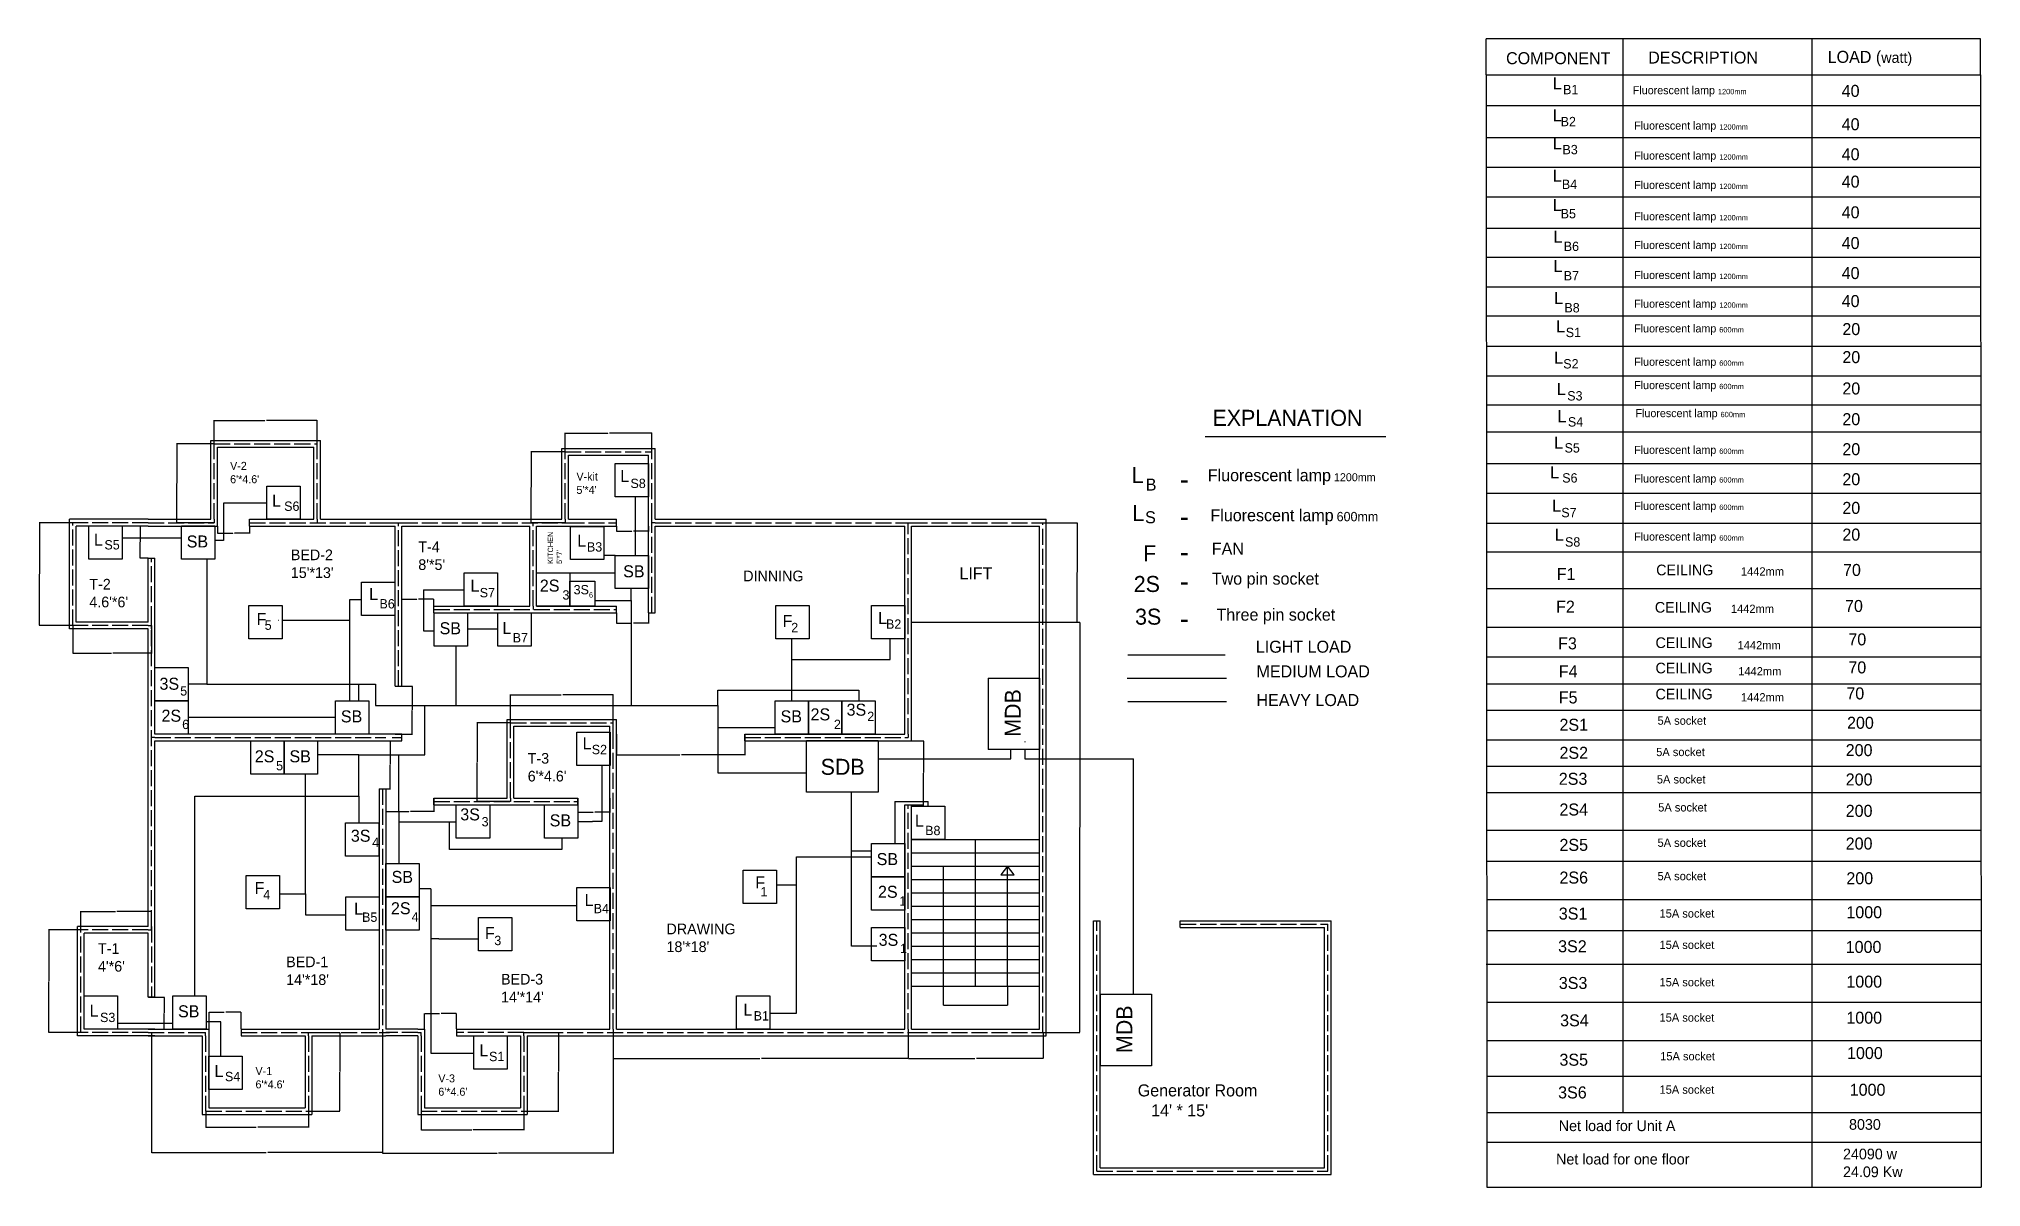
# Model space of a CAD drawing. Header units: inches. Extents: x 59 to 1514, y 26 to 886.
import ezdxf

# ---------------------------------------------------------------- set-up
doc = ezdxf.new("R2010")
doc.units = ezdxf.units.IN
doc.header["$MEASUREMENT"] = 0
doc.linetypes.add('ACAD_ISO02W100', pattern=[15, 12, -3])
doc.layers.add('Layer3', color=160, linetype='Continuous')
doc.dimstyles.get("Standard").update_dxf_attribs({"dimtxt": 0.18, "dimasz": 0.18, "dimexe": 0.18, "dimexo": 0.0625, "dimgap": 0.09, "dimtad": 0, "dimtih": 1, "dimtoh": 1, "dimdec": 4, "dimzin": 0, "dimdsep": 46, "dimtxsty": 'Standard', "dimcen": 0.09, "dimadec": 0, "dimazin": 0, "dimtfac": 1, "dimtdec": 4, "dimtofl": 0, "dimtmove": 0, "dimatfit": 3, "dimfxl": 1, "dimtolj": 1, "dimtzin": 0, "dimarcsym": 0})

msp = doc.modelspace()

# ---------------------------------------------------------------- texts
at = {"attachment_point": 1}
for s, insert, char_height, width in [('L', (1193.39577, 857.30339), 9, 17.1873151), ('B1', (1201.11715, 851.67347), 7, 5.6808474), ('L', (1193.39577, 833.30339), 9, 17.1873151), ('B2', (1199.30035, 827.67347), 7, 9.6582095), ('L', (1193.39577, 812.30339), 9, 17.1873151), ('B3', (1200.66295, 806.67347), 7, 10.0314621), ('L', (1193.39577, 788.11835), 9, 17.1873151), ('B4', (1200.20875, 780.67347), 7, 10.8508048), ('L', (1193.39577, 766.11835), 9, 17.1873151), ('B5', (1199.30035, 758.67347), 7, 10.5183192), ('L', (1193.89577, 742.52583), 9, 17.1873151), ('B6', (1201.61715, 734.17347), 7, 11.1550904), ('L', (1193.89577, 720.52583), 9, 17.1873151), ('B7', (1201.61715, 712.17347), 7, 11.1550904), ('L', (1194.39577, 696.52583), 9, 17.1873151), ('B8', (1202.11715, 688.17347), 7, 11.1550904), ('L', (1195.89577, 675.34862), 9, 17.1873151), ('S1', (1203.12971, 669.67347), 7, 9.2045998), ('L', (1194.39577, 651.69507), 9, 17.1873151), ('S2', (1201.25026, 646.17347), 7, 9.9676092), ('L', (1196.39577, 628.23881), 9, 17.1873151), ('S3', (1204.22947, 622.17347), 7, 9.9879716), ('L', (1196.89577, 607.91932), 9, 17.1873151), ('S4', (1204.72483, 602.67347), 7, 13.025454), ('L', (1194.39577, 587.98909), 9, 17.1873151), ('S5', (1202.22484, 583.17347), 7, 11.4596394), ("V-2\\P6'*4.6'", (202.29086, 569.17347), 6, 23.5966968), ("V-kit\\P5'*4'", (461.79086, 561.17348), 6, 34.1369196), ('L', (494.61774, 563.02275), 9, 17.1873151), ('S8', (502.28319, 556.57634), 7, 7.6654569), ('L', (877.89577, 565.30339), 12, 17.1873151), ('B', (888.39577, 556.67347), 9, 5.6808474), ('L', (1191.39577, 565.91932), 9, 17.1873151), ('S6', (1200.47749, 560.67347), 7, 8.4553922), ('L', (233.70341, 544.70719), 9, 17.1873151), ('S6', (242.78513, 539.46134), 7, 8.4553922), ('L', (1192.89577, 540.85786), 9, 17.1873151), ('L', (878.39577, 536.84863), 12, 17.1873151), ('S', (887.89577, 532.17347), 9, 9.2045998), ('S7', (1199.78535, 534.67347), 7, 13.3390387), ('L', (100.26888, 515.34838), 9, 17.1873151), ('S5', (108.09795, 510.53276), 7, 11.4596394), ('SB', (169.7473, 514.01986), 9, 17.5), ("T-4\\P8'*5'", (343.29086, 509.50681), 8, 33.2695445), ('L', (462.38665, 514.58353), 9, 17.1873151), ('L', (1194.89577, 519.11988), 9, 17.1873151), ('S8', (1202.56122, 512.67347), 7, 7.6654569), ("{\\C0;BED-2\\P15'*13'}", (247.79086, 503.50681), 8, 66.9062148), ('B3', (469.65383, 508.95361), 7, 10.0314621), ("T-2\\P4.6'*6'", (96.79086, 481.50681), 8, 22.7802175), ('L', (382.41294, 480.87497), 9, 17.1873151), ('2S', (434.35221, 480.96101), 9, 20.0232062), ('SB', (496.79086, 491.67347), 9, 17.5), ('DINNING', (586.79086, 487.67348), 8, 98.7847862), ('LIFT', (748.79086, 490.17347), 9, 63), ('L', (306.47944, 474.69648), 9, 17.1873151), ('B6', (314.20082, 466.34412), 7, 11.1550904), ('S7', (389.30252, 474.69059), 7, 13.3390387), ('3', (451.35221, 472.96101), 7, 5.5232062), ('3S', (459.68507, 476.88421), 7, 11), ('6', (471.18507, 471.3842), 4, 2.9250773), ('F', (222.16565, 455.81881), 9, 13.5), ('F', (616.2473, 454.51986), 9, 13.5), ('L', (687.84478, 456.74504), 9, 17.1873151), ('B2', (693.74936, 451.11513), 7, 9.6582095), ('5', (228.16565, 450.31881), 7, 8), ('SB', (359.2473, 449.01986), 9, 17.5), ('L', (406.27637, 449.24616), 9, 17.1873151), ('B7', (413.99775, 440.89381), 7, 11.1550904), ('2', (622.7473, 448.51986), 7, 13.5232062), ('3S', (149.35221, 407.41539), 9, 19.0232062), ('5', (164.89577, 401.06901), 7, 5.9796425), ('2S', (150.85221, 383.46101), 9, 20.0232062), ('SB', (285.2473, 382.96101), 9, 17.5), ('SB', (614.7473, 382.96101), 9, 17.5), ('2S', (637.22694, 384.46101), 9, 20.0232062), ('3S', (664.20659, 387.96101), 9, 19.0232062), ('2', (679.70658, 381.96101), 7, 3.5232062), ('6', (166.35221, 375.96101), 7, 4.5232062), ('2', (654.72694, 375.96101), 7, 6.0232062), ('2S', (220.7473, 353.01986), 9, 20.0232062), ('SB', (246.7473, 353.01986), 9, 17.5), ("T-3\\P6'*4.6'", (425.29086, 351.00681), 8, 39.0072225), ('L', (466.40139, 362.64048), 9, 17.1873151), ('S2', (473.25588, 357.11888), 7, 9.9676092), ('5', (236.7473, 345.01986), 7, 6.0232062), ('SDB', (644.79086, 346.67348), 12, 53.5), ('3S', (374.7473, 309.51986), 9, 19.0232062), ('3S', (292.7473, 293.51986), 9, 19.0232062), ('3', (390.7473, 303.01986), 7, 3.0232062), ('SB', (441.7473, 305.01986), 9, 17.5), ('L', (715.38486, 304.80638), 9, 17.1873151), ('B8', (723.10624, 296.45402), 7, 11.1550904), ('4', (308.7473, 287.51986), 7, 5.0232062), ('SB', (323.29086, 262.67348), 9, 17.5), ('SB', (686.7473, 276.01986), 9, 17.5), ('F', (220.60443, 254.35514), 9, 13.5), ('4', (227.10443, 248.35514), 7, 7), ('F', (595.7473, 258.51986), 9, 13.5), ('1', (599.7473, 250.51986), 7, 8), ('2S', (687.7473, 251.51986), 9, 20.0232062), ('L', (295.24582, 238.93488), 9, 17.1873151), ('2S', (322.79086, 239.17347), 9, 20.0232062), ('L', (467.9242, 245.40741), 9, 17.1873151), ('B4', (474.73719, 237.96254), 7, 10.8508048), ('1', (703.7473, 243.51986), 7, 4.0232062), ('B5', (301.1504, 231.49), 7, 10.5183192), ('4', (338.29086, 231.67347), 7, 5.5232062), ('F', (393.2473, 220.51986), 9, 13.5), ("T-1\\P4'*6'", (103.29086, 208.50681), 8, 36.3003406), ('3', (400.2473, 214.01986), 7, 13.0232062), ('3S', (688.2473, 215.51986), 9, 19.0232062), ('1', (704.2473, 208.01986), 7, 3.5232062), ("BED-1\\P\\pt24;14'*18'", (244.29086, 198.50681), 8, 75.3564294), ("BED-3\\P14'*14'", (405.29086, 185.50681), 8, 67.4684483), ('L', (96.98298, 162.44707), 9, 17.1873151), ('SB', (163.2473, 161.96101), 9, 17.5), ('L', (586.86838, 163.18406), 9, 17.1873151), ('S3', (104.81669, 156.38174), 7, 9.9879716), ('B1', (594.58976, 157.55414), 7, 5.6808474), ('L', (389.07243, 132.75971), 9, 17.1873151), ('L', (190.57532, 117.33001), 9, 17.1873151), ('S1', (396.30637, 127.08456), 7, 9.2045998), ('S4', (198.40439, 112.08416), 7, 13.025454), ("V-1\\P6'*4.6'", (221.29086, 115.67347), 6, 32.2025466), ("V-3\\P6'*4.6'", (358.29086, 110.17348), 6, 23.9232072)]:
    msp.add_mtext(s, dxfattribs=dict(at, insert=insert, char_height=char_height, width=width))
at = {"attachment_point": 1, "rotation": 90}
for s, insert, char_height, width in [("{\\C0;KITCHEN\\P5'*7'}", (440.29086, 492.67348), 4, 42.7321575), ('MDB', (782.79086, 363.17348), 12, 44), ('MDB', (866.29086, 126.17347), 12, 44)]:
    msp.add_mtext(s, dxfattribs=dict(at, insert=insert, char_height=char_height, width=width))
at = {"layer": 'Defpoints', "color": 0, "attachment_point": 1}
for s, insert, char_height, width in [('Fluorescent lamp {\\H0.6667x;1200mm}', (1253.39577, 850.67347), 6, 187.5), ('40', (1409.89577, 851.67347), 9, 104.0000018), ('Fluorescent lamp {\\H0.6667x;1200mm}', (1254.39577, 824.17347), 6, 187.5), ('40', (1409.89577, 826.67347), 9, 104.0000018), ('Fluorescent lamp {\\H0.6667x;1200mm}', (1254.39577, 801.67347), 6, 187.5), ('40', (1409.89577, 804.17347), 9, 104.0000018), ('Fluorescent lamp {\\H0.6667x;1200mm}', (1254.39577, 779.67347), 6, 187.5), ('40', (1409.89577, 783.67347), 9, 104.0000018), ('40', (1409.89577, 760.67347), 9, 104.0000018), ('Fluorescent lamp {\\H0.6667x;1200mm}', (1254.39577, 756.17347), 6, 187.5), ('Fluorescent lamp {\\H0.6667x;1200mm}', (1254.39577, 734.67347), 6, 187.5), ('40', (1409.89577, 737.67347), 9, 104.0000018), ('40', (1409.89577, 715.17347), 9, 104.0000018), ('Fluorescent lamp {\\H0.6667x;1200mm}', (1254.39577, 712.17347), 6, 187.5), ('Fluorescent lamp {\\H0.6667x;1200mm}', (1254.39577, 690.67347), 6, 187.5), ('40', (1409.89577, 694.17347), 9, 104.0000018), ('Fluorescent lamp {\\H0.6667x;600mm}', (1254.39577, 672.17347), 6, 187.5), ('20', (1410.39577, 673.17347), 9, 106.5000018), ('Fluorescent lamp {\\H0.6667x;600mm}', (1254.39577, 647.17347), 6, 187.5), ('20', (1410.39577, 652.17347), 9, 106.5000018), ('Fluorescent lamp {\\H0.6667x;600mm}', (1254.39577, 629.67347), 6, 187.5), ('20', (1410.39577, 628.67347), 9, 106.5000018), ('EXPLANATION', (938.39577, 608.17347), 12, 189.5), ('Fluorescent lamp {\\H0.6667x;600mm}', (1255.39577, 608.67347), 6, 187.5), ('20', (1410.39577, 605.67347), 9, 106.5000018), ('20', (1410.39577, 583.17347), 9, 106.5000018), ('Fluorescent lamp {\\H0.6667x;600mm}', (1254.39577, 581.17347), 6, 187.5), ('-', (913.89577, 563.67347), 15, 13), ('{\\H1.5x;Fluorescent lamp} 1200mm', (934.89577, 563.67347), 6, 187.5), ('Fluorescent lamp {\\H0.6667x;600mm}', (1254.39577, 559.67347), 6, 187.5), ('20', (1410.39577, 560.67347), 9, 106.5000018), ('Fluorescent lamp {\\H0.6667x;600mm}', (1254.39577, 539.17347), 6, 187.5), ('20', (1410.39577, 539.17347), 9, 106.5000018), ('-', (913.89577, 535.67347), 15, 13), ('{\\H1.5x;Fluorescent lamp} {\\H1.167x;600mm}', (936.89577, 533.67348), 6, 187.5), ('Fluorescent lamp {\\H0.6667x;600mm}', (1254.39577, 516.17347), 6, 187.5), ('20', (1410.39577, 519.17347), 9, 106.5000018), ('-', (913.89577, 509.17347), 15, 13), ('FAN', (937.89577, 508.67347), 9, 70.5), ('Two pin socket', (937.89577, 486.17347), 9, 123.5), ('-', (913.89577, 487.17347), 15, 13), ('Three pin socket', (941.39577, 459.17347), 9, 202), ('-', (913.89577, 459.17347), 15, 13), ("DRAWING\\P18'*18'", (529.29086, 223.17348), 8, 154.5), ("Generator Room\\P   14' * 15'", (882.39577, 102.67347), 9, 126.5), ('Net load for Unit A', (1197.89577, 75.67347), 8, 316.5000019), ('8030', (1415.39577, 76.67347), 8, 95.0000019), ('Net load for one floor', (1195.89577, 50.67347), 8, 223), ('24090 w\\P24.09 Kw', (1410.89577, 54.50681), 8, 98.9828021)]:
    msp.add_mtext(s, dxfattribs=dict(at, insert=insert, char_height=char_height, width=width))
at = {"layer": 'Defpoints', "color": 1, "insert": (970.89577, 435.17347), "char_height": 9, "width": 126.5, "attachment_point": 1}
msp.add_mtext('LIGHT LOAD', dxfattribs=at)
at = {"layer": 'Defpoints', "color": 5, "insert": (971.39577, 416.67347), "char_height": 9, "width": 123, "attachment_point": 1}
msp.add_mtext('MEDIUM LOAD', dxfattribs=at)
at = {"layer": 'Defpoints', "color": 2, "insert": (971.39577, 395.17347), "char_height": 9, "width": 100, "attachment_point": 1}
msp.add_mtext('HEAVY LOAD', dxfattribs=at)
at = {"layer": 'Layer3', "color": 0, "attachment_point": 1}
for s, insert, char_height, width in [('COMPONENT', (1158.39577, 876.17347), 9, 62.5), ('DESCRIPTION', (1264.89577, 876.67348), 9, 239), ('LOAD ({\\H0.8889x;watt)}', (1399.39577, 877.17347), 9, 114.5), ('F', (886.39577, 506.67347), 12, 36), ('2S', (879.39577, 483.67347), 12, 42.5), ('F1', (1196.39577, 489.67347), 9, 36), ('CEILING', (1270.89576, 492.17347), 8, 38.5), ('1442mm', (1334.39576, 490.17347), 6.2, 41), ('70', (1410.89577, 492.67347), 9, 79), ('70', (1412.39577, 465.67347), 9, 79), ('3S', (880.39577, 459.17347), 12, 54.5), ('F2', (1195.89577, 465.17347), 9, 36), ('CEILING', (1269.89577, 464.17347), 8, 38.5), ('1442mm', (1326.89577, 462.17347), 6.2, 41), ('F3', (1197.39577, 437.67347), 9, 36), ('CEILING', (1270.39577, 437.67347), 8, 38.5), ('70', (1414.89577, 440.67347), 9, 79), ('1442mm', (1331.89577, 434.87347), 6.2, 41), ('F4', (1197.89577, 416.67347), 9, 36), ('CEILING', (1270.39577, 418.67347), 8, 38.5), ('1442mm', (1332.39577, 415.37347), 6.2, 41), ('70', (1414.89577, 419.67347), 9, 79), ('F5', (1197.89577, 397.17347), 9, 45), ('CEILING', (1270.39577, 399.17347), 8, 38.5), ('1442mm', (1334.39577, 395.87347), 6.2, 41), ('70', (1413.39577, 400.17347), 9, 79), ('5A socket', (1271.89577, 378.37347), 6.2, 109.5), ('2S1', (1198.39577, 376.67347), 9, 42.5), ('200', (1413.89577, 378.17347), 9, 88.5), ('2S2', (1198.39577, 355.67347), 9, 42.5), ('5A socket', (1270.89577, 354.87347), 6.2, 109.5), ('200', (1412.89577, 357.67347), 9, 88.5), ('2S3', (1197.89577, 336.17347), 9, 42.5), ('200', (1412.89577, 335.67347), 9, 88.5), ('5A socket', (1271.39577, 334.37347), 6.2, 109.5), ('2S4', (1198.39577, 313.17347), 9, 42.5), ('5A socket', (1272.39577, 313.37347), 6.2, 109.5), ('200', (1412.89577, 312.17347), 9, 88.5), ('2S5', (1198.39577, 286.67347), 9, 42.5), ('5A socket', (1271.89577, 286.87347), 6.2, 109.5), ('200', (1412.89577, 287.67347), 9, 88.5), ('2S6', (1198.39577, 262.17347), 9, 42.5), ('5A socket', (1271.89577, 261.87347), 6.2, 109.5), ('200', (1413.39577, 261.67347), 9, 88.5), ('3S1', (1197.89577, 235.17347), 9, 54.5), ('15A socket', (1273.39577, 233.87347), 6.2, 109.5), ('1000', (1413.39577, 236.17347), 9, 88.5), ('3S2', (1197.39577, 210.67347), 9, 54.5), ('15A socket', (1273.39577, 210.37347), 6.2, 109.5), ('1000', (1412.89577, 210.17347), 9, 88.5), ('3S3', (1197.89577, 183.17347), 9, 54.5), ('15A socket', (1273.39577, 182.37347), 6.2, 109.5), ('1000', (1413.39577, 184.17347), 9, 88.5), ('3S4', (1198.89577, 155.17347), 9, 54.5), ('15A socket', (1273.39577, 155.87347), 6.2, 109.5), ('1000', (1413.39577, 157.17347), 9, 88.5), ('3S5', (1198.39577, 125.67347), 9, 54.5), ('15A socket', (1273.89577, 126.87347), 6.2, 109.5), ('1000', (1413.89577, 130.67347), 9, 88.5), ('15A socket', (1273.39577, 101.87347), 6.2, 109.5), ('1000', (1415.89577, 103.17347), 9, 88.5), ('3S6', (1197.39577, 101.17347), 9, 54.5)]:
    msp.add_mtext(s, dxfattribs=dict(at, insert=insert, char_height=char_height, width=width))

# ---------------------------------------------------------------- blocks, each defined once
blk = doc.blocks.new('*D1')
at = {"layer": 'Defpoints', "color": 0, "lineweight": -2}
for p, q in [((141, 168.1), (153, 168.1)), ((152.8, 167.9), (152.8, 156.3)), ((152.8, 144.3), (152.8, 155.9)), ((141, 144.1), (153, 144.1))]:
    blk.add_line(p, q, dxfattribs=at)
at = {"layer": 'Defpoints', "color": 0}
for p in [(140.9, 168.1), (140.9, 144.1), (152.8, 144.1)]:
    blk.add_point(p, dxfattribs=at)
for points in [[(152.8, 167.9), (152.8, 167.9), (152.8, 168.1)], [(152.8, 144.3), (152.8, 144.3), (152.8, 144.1)]]:
    blk.add_solid(points, dxfattribs=at)
at = {"layer": 'Defpoints', "color": 0, "insert": (152.8, 156.1), "char_height": 0.18, "attachment_point": 5}
blk.add_mtext('\\A1;24.0000', dxfattribs=at)
blk = doc.blocks.new('*D2')
at = {"layer": 'Defpoints', "color": 0, "lineweight": -2}
for p, q in [((186.5, 144.2), (186.5, 156.9)), ((186.6, 156.7), (197.9, 156.7)), ((210.3, 156.7), (199, 156.7)), ((210.5, 144.2), (210.5, 156.9))]:
    blk.add_line(p, q, dxfattribs=at)
at = {"layer": 'Defpoints', "color": 0}
for p in [(210.5, 156.7), (186.5, 144.1), (210.5, 144.1)]:
    blk.add_point(p, dxfattribs=at)
for points in [[(186.6, 156.7), (186.6, 156.6), (186.5, 156.7)], [(210.3, 156.7), (210.3, 156.6), (210.5, 156.7)]]:
    blk.add_solid(points, dxfattribs=at)
at = {"layer": 'Defpoints', "color": 0, "insert": (198.5, 156.7), "char_height": 0.18, "attachment_point": 5}
blk.add_mtext('\\A1;24.0000', dxfattribs=at)
blk = doc.blocks.new('*D3')
at = {"layer": 'Defpoints', "color": 0, "lineweight": -2}
for p, q in [((318.9, 317.1), (318.9, 307)), ((319.1, 307.2), (336.3, 307.2)), ((354.7, 307.2), (337.5, 307.2)), ((354.9, 317.1), (354.9, 307))]:
    blk.add_line(p, q, dxfattribs=at)
at = {"layer": 'Defpoints', "color": 0}
for p in [(318.9, 317.1), (318.9, 307.2), (354.9, 317.1)]:
    blk.add_point(p, dxfattribs=at)
for points in [[(319.1, 307.2), (319.1, 307.1), (318.9, 307.2)], [(354.7, 307.2), (354.7, 307.1), (354.9, 307.2)]]:
    blk.add_solid(points, dxfattribs=at)
at = {"layer": 'Defpoints', "color": 0, "insert": (336.9, 307.2), "char_height": 0.18, "attachment_point": 5}
blk.add_mtext('\\A1;36.0000', dxfattribs=at)
blk = doc.blocks.new('*D4')
at = {"layer": 'Defpoints', "color": 0, "lineweight": -2}
for p, q in [((462.9, 317.1), (462.9, 306.5)), ((463.1, 306.7), (474.3, 306.7)), ((486.7, 306.7), (475.5, 306.7)), ((486.9, 317.1), (486.9, 306.5))]:
    blk.add_line(p, q, dxfattribs=at)
at = {"layer": 'Defpoints', "color": 0}
for p in [(462.9, 317.1), (486.9, 317.1), (486.9, 306.7)]:
    blk.add_point(p, dxfattribs=at)
for points in [[(463.1, 306.7), (463.1, 306.6), (462.9, 306.7)], [(486.7, 306.7), (486.7, 306.6), (486.9, 306.7)]]:
    blk.add_solid(points, dxfattribs=at)
at = {"layer": 'Defpoints', "color": 0, "insert": (474.9, 306.7), "char_height": 0.18, "attachment_point": 5}
blk.add_mtext('\\A1;24.0000', dxfattribs=at)
blk = doc.blocks.new('*D5')
at = {"layer": 'Defpoints', "color": 0, "lineweight": -2}
for p, q in [((347.9, 144.2), (347.9, 155.9)), ((348.1, 155.7), (359.3, 155.7)), ((371.7, 155.7), (360.5, 155.7)), ((371.9, 144.2), (371.9, 155.9))]:
    blk.add_line(p, q, dxfattribs=at)
at = {"layer": 'Defpoints', "color": 0}
for p in [(347.9, 155.7), (347.9, 144.1), (371.9, 144.1)]:
    blk.add_point(p, dxfattribs=at)
for points in [[(348.1, 155.7), (348.1, 155.6), (347.9, 155.7)], [(371.7, 155.7), (371.7, 155.6), (371.9, 155.7)]]:
    blk.add_solid(points, dxfattribs=at)
at = {"layer": 'Defpoints', "color": 0, "insert": (359.9, 155.7), "char_height": 0.18, "attachment_point": 5}
blk.add_mtext('\\A1;24.0000', dxfattribs=at)
blk = doc.blocks.new('*D6')
at = {"layer": 'Defpoints', "color": 0, "lineweight": -2}
for p, q in [((326, 401.1), (339, 401.1)), ((338.8, 400.9), (338.8, 383.3)), ((338.8, 365.3), (338.8, 382.9)), ((326, 365.1), (339, 365.1))]:
    blk.add_line(p, q, dxfattribs=at)
at = {"layer": 'Defpoints', "color": 0}
for p in [(325.9, 401.1), (325.9, 365.1), (338.8, 365.1)]:
    blk.add_point(p, dxfattribs=at)
for points in [[(338.8, 400.9), (338.8, 400.9), (338.8, 401.1)], [(338.8, 365.3), (338.8, 365.3), (338.8, 365.1)]]:
    blk.add_solid(points, dxfattribs=at)
at = {"layer": 'Defpoints', "color": 0, "insert": (338.8, 383.1), "char_height": 0.18, "attachment_point": 5}
blk.add_mtext('\\A1;36.0000', dxfattribs=at)
blk = doc.blocks.new('*D7')
at = {"layer": 'Defpoints', "color": 0, "lineweight": -2}
for p, q in [((140.8, 521.1), (134.6, 521.1)), ((134.8, 520.9), (134.8, 509.3)), ((140.8, 497.1), (134.6, 497.1)), ((134.8, 497.3), (134.8, 508.9))]:
    blk.add_line(p, q, dxfattribs=at)
at = {"layer": 'Defpoints', "color": 0}
for p in [(134.8, 521.1), (140.9, 521.1), (140.9, 497.1)]:
    blk.add_point(p, dxfattribs=at)
for points in [[(134.8, 520.9), (134.8, 520.9), (134.8, 521.1)], [(134.8, 497.3), (134.8, 497.3), (134.8, 497.1)]]:
    blk.add_solid(points, dxfattribs=at)
at = {"layer": 'Defpoints', "color": 0, "insert": (134.8, 509.1), "char_height": 0.18, "attachment_point": 5}
blk.add_mtext('\\A1;24.0000', dxfattribs=at)
blk = doc.blocks.new('*D8')
at = {"layer": 'Defpoints', "color": 0, "lineweight": -2}
for p, q in [((192.9, 521.1), (192.9, 515.5)), ((193.1, 515.7), (204.3, 515.7)), ((216.7, 515.7), (205.5, 515.7)), ((216.9, 521.1), (216.9, 515.5))]:
    blk.add_line(p, q, dxfattribs=at)
at = {"layer": 'Defpoints', "color": 0}
for p in [(192.9, 521.1), (216.9, 521.1), (216.9, 515.7)]:
    blk.add_point(p, dxfattribs=at)
for points in [[(193.1, 515.7), (193.1, 515.6), (192.9, 515.7)], [(216.7, 515.7), (216.7, 515.6), (216.9, 515.7)]]:
    blk.add_solid(points, dxfattribs=at)
at = {"layer": 'Defpoints', "color": 0, "insert": (204.9, 515.7), "char_height": 0.18, "attachment_point": 5}
blk.add_mtext('\\A1;24.0000', dxfattribs=at)
blk = doc.blocks.new('*D9')
at = {"layer": 'Defpoints', "color": 0, "lineweight": -2}
for p, q in [((314, 360.1), (322.5, 360.1)), ((322.3, 359.9), (322.3, 342.3)), ((322.3, 324.3), (322.3, 341.9)), ((314, 324.1), (322.5, 324.1))]:
    blk.add_line(p, q, dxfattribs=at)
at = {"layer": 'Defpoints', "color": 0}
for p in [(313.9, 360.1), (322.3, 360.1), (313.9, 324.1)]:
    blk.add_point(p, dxfattribs=at)
for points in [[(322.3, 359.9), (322.3, 359.9), (322.3, 360.1)], [(322.3, 324.3), (322.3, 324.3), (322.3, 324.1)]]:
    blk.add_solid(points, dxfattribs=at)
at = {"layer": 'Defpoints', "color": 0, "insert": (322.3, 342.1), "char_height": 0.18, "attachment_point": 5}
blk.add_mtext('\\A1;36.0000', dxfattribs=at)
blk = doc.blocks.new('*D10')
at = {"layer": 'Defpoints', "color": 0, "lineweight": -2}
for p, q in [((330.9, 456.2), (330.9, 466.4)), ((331.1, 466.2), (342.3, 466.2)), ((354.7, 466.2), (343.5, 466.2)), ((354.9, 456.2), (354.9, 466.4))]:
    blk.add_line(p, q, dxfattribs=at)
at = {"layer": 'Defpoints', "color": 0}
for p in [(330.9, 466.2), (330.9, 456.1), (354.9, 456.1)]:
    blk.add_point(p, dxfattribs=at)
for points in [[(331.1, 466.2), (331.1, 466.1), (330.9, 466.2)], [(354.7, 466.2), (354.7, 466.1), (354.9, 466.2)]]:
    blk.add_solid(points, dxfattribs=at)
at = {"layer": 'Defpoints', "color": 0, "insert": (342.9, 466.2), "char_height": 0.18, "attachment_point": 5}
blk.add_mtext('\\A1;24.0000', dxfattribs=at)
blk = doc.blocks.new('*D11')
at = {"layer": 'Defpoints', "color": 0, "lineweight": -2}
for p, q in [((491.9, 456.1), (491.9, 448)), ((515.9, 456.1), (515.9, 448)), ((492.1, 448.2), (503.3, 448.2)), ((515.7, 448.2), (504.5, 448.2))]:
    blk.add_line(p, q, dxfattribs=at)
at = {"layer": 'Defpoints', "color": 0}
for p in [(491.9, 456.1), (515.9, 456.1), (491.9, 448.2)]:
    blk.add_point(p, dxfattribs=at)
for points in [[(492.1, 448.2), (492.1, 448.1), (491.9, 448.2)], [(515.7, 448.2), (515.7, 448.1), (515.9, 448.2)]]:
    blk.add_solid(points, dxfattribs=at)
at = {"layer": 'Defpoints', "color": 0, "insert": (503.9, 448.2), "char_height": 0.18, "attachment_point": 5}
blk.add_mtext('\\A1;24.0000', dxfattribs=at)
blk = doc.blocks.new('*D12')
at = {"layer": 'Defpoints', "color": 0, "lineweight": -2}
for p, q in [((491.9, 521.1), (491.9, 517)), ((492.1, 517.2), (503.3, 517.2)), ((515.7, 517.2), (504.5, 517.2)), ((515.9, 521.1), (515.9, 517))]:
    blk.add_line(p, q, dxfattribs=at)
at = {"layer": 'Defpoints', "color": 0}
for p in [(491.9, 521.1), (515.9, 521.1), (515.9, 517.2)]:
    blk.add_point(p, dxfattribs=at)
for points in [[(492.1, 517.2), (492.1, 517.1), (491.9, 517.2)], [(515.7, 517.2), (515.7, 517.1), (515.9, 517.2)]]:
    blk.add_solid(points, dxfattribs=at)
at = {"layer": 'Defpoints', "color": 0, "insert": (503.9, 517.2), "char_height": 0.18, "attachment_point": 5}
blk.add_mtext('\\A1;24.0000', dxfattribs=at)
blk = doc.blocks.new('*D13')
at = {"layer": 'Defpoints', "color": 0, "lineweight": -2}
for p, q in [((708, 360.1), (722, 360.1)), ((721.8, 359.9), (721.8, 336.3)), ((721.8, 312.3), (721.8, 335.9)), ((708, 312.1), (722, 312.1))]:
    blk.add_line(p, q, dxfattribs=at)
at = {"layer": 'Defpoints', "color": 0}
for p in [(707.9, 360.1), (721.8, 360.1), (707.9, 312.1)]:
    blk.add_point(p, dxfattribs=at)
for points in [[(721.8, 359.9), (721.8, 359.9), (721.8, 360.1)], [(721.8, 312.3), (721.8, 312.3), (721.8, 312.1)]]:
    blk.add_solid(points, dxfattribs=at)
at = {"layer": 'Defpoints', "color": 0, "insert": (721.8, 336.1), "char_height": 0.18, "attachment_point": 5}
blk.add_mtext('\\A1;48.0000', dxfattribs=at)
blk = doc.blocks.new('*D14')
at = {"layer": 'Defpoints', "color": 0, "lineweight": -2}
for p, q in [((491.9, 365.1), (491.9, 349.5)), ((587.9, 365.1), (587.9, 349.5)), ((492.1, 349.7), (539.3, 349.7)), ((587.7, 349.7), (540.5, 349.7))]:
    blk.add_line(p, q, dxfattribs=at)
at = {"layer": 'Defpoints', "color": 0}
for p in [(491.9, 365.1), (587.9, 365.1), (491.9, 349.7)]:
    blk.add_point(p, dxfattribs=at)
for points in [[(492.1, 349.7), (492.1, 349.6), (491.9, 349.7)], [(587.7, 349.7), (587.7, 349.6), (587.9, 349.7)]]:
    blk.add_solid(points, dxfattribs=at)
at = {"layer": 'Defpoints', "color": 0, "insert": (539.9, 349.7), "char_height": 0.18, "attachment_point": 5}
blk.add_mtext('\\A1;96.0000', dxfattribs=at)
blk = doc.blocks.new('*D15')
at = {"layer": 'Defpoints', "color": 0, "lineweight": -2}
for p, q in [((184, 82.6), (184, 70.5)), ((261, 82.6), (261, 70.5)), ((184.1, 70.7), (221.9, 70.7)), ((260.8, 70.7), (223, 70.7))]:
    blk.add_line(p, q, dxfattribs=at)
at = {"layer": 'Defpoints', "color": 0}
for p in [(184, 82.6), (261, 82.6), (261, 70.7)]:
    blk.add_point(p, dxfattribs=at)
for points in [[(184.1, 70.7), (184.1, 70.6), (184, 70.7)], [(260.8, 70.7), (260.8, 70.6), (261, 70.7)]]:
    blk.add_solid(points, dxfattribs=at)
at = {"layer": 'Defpoints', "color": 0, "insert": (222.5, 70.7), "char_height": 0.18, "attachment_point": 5}
blk.add_mtext('\\A1;77.0000', dxfattribs=at)
blk = doc.blocks.new('*D16')
at = {"layer": 'Defpoints', "color": 0, "lineweight": -2}
for p, q in [((345.4, 82.6), (345.4, 68.5)), ((422.4, 82.6), (422.4, 68.5)), ((345.6, 68.7), (383.3, 68.7)), ((422.2, 68.7), (384.5, 68.7))]:
    blk.add_line(p, q, dxfattribs=at)
at = {"layer": 'Defpoints', "color": 0}
for p in [(345.4, 82.6), (422.4, 82.6), (422.4, 68.7)]:
    blk.add_point(p, dxfattribs=at)
for points in [[(345.6, 68.7), (345.6, 68.6), (345.4, 68.7)], [(422.2, 68.7), (422.2, 68.6), (422.4, 68.7)]]:
    blk.add_solid(points, dxfattribs=at)
at = {"layer": 'Defpoints', "color": 0, "insert": (383.9, 68.7), "char_height": 0.18, "attachment_point": 5}
blk.add_mtext('\\A1;77.0000', dxfattribs=at)
blk = doc.blocks.new('*D17')
at = {"layer": 'Defpoints', "color": 0, "lineweight": -2}
for p, q in [((90.3, 218.6), (66.2, 218.6)), ((66.4, 218.4), (66.4, 180.3)), ((66.4, 141.8), (66.4, 179.9)), ((90.3, 141.6), (66.2, 141.6))]:
    blk.add_line(p, q, dxfattribs=at)
at = {"layer": 'Defpoints', "color": 0}
for p in [(90.4, 218.6), (66.4, 141.6), (90.4, 141.6)]:
    blk.add_point(p, dxfattribs=at)
for points in [[(66.4, 218.4), (66.4, 218.4), (66.4, 218.6)], [(66.4, 141.8), (66.4, 141.8), (66.4, 141.6)]]:
    blk.add_solid(points, dxfattribs=at)
at = {"layer": 'Defpoints', "color": 0, "insert": (66.4, 180.1), "char_height": 0.18, "attachment_point": 5}
blk.add_mtext('\\A1;77.0000', dxfattribs=at)
blk = doc.blocks.new('*D18')
at = {"layer": 'Defpoints', "color": 0, "lineweight": -2}
for p, q in [((90.4, 218.7), (90.4, 232.4)), ((90.6, 232.2), (116.3, 232.2)), ((143.2, 232.2), (117.5, 232.2)), ((143.4, 218.7), (143.4, 232.4))]:
    blk.add_line(p, q, dxfattribs=at)
at = {"layer": 'Defpoints', "color": 0}
for p in [(90.4, 232.2), (90.4, 218.6), (143.4, 218.6)]:
    blk.add_point(p, dxfattribs=at)
for points in [[(90.6, 232.2), (90.6, 232.1), (90.4, 232.2)], [(143.2, 232.2), (143.2, 232.1), (143.4, 232.2)]]:
    blk.add_solid(points, dxfattribs=at)
at = {"layer": 'Defpoints', "color": 0, "insert": (116.9, 232.2), "char_height": 0.18, "attachment_point": 5}
blk.add_mtext('\\A1;53.0000', dxfattribs=at)
blk = doc.blocks.new('*D19')
at = {"layer": 'Defpoints', "color": 0, "lineweight": -2}
for p, q in [((84.3, 523.6), (59.2, 523.6)), ((59.4, 523.4), (59.4, 485.3)), ((59.4, 446.8), (59.4, 484.9)), ((84.3, 446.6), (59.2, 446.6))]:
    blk.add_line(p, q, dxfattribs=at)
at = {"layer": 'Defpoints', "color": 0}
for p in [(59.4, 523.6), (84.4, 523.6), (84.4, 446.6)]:
    blk.add_point(p, dxfattribs=at)
for points in [[(59.4, 523.4), (59.4, 523.4), (59.4, 523.6)], [(59.4, 446.8), (59.4, 446.8), (59.4, 446.6)]]:
    blk.add_solid(points, dxfattribs=at)
at = {"layer": 'Defpoints', "color": 0, "insert": (59.4, 485.1), "char_height": 0.18, "attachment_point": 5}
blk.add_mtext('\\A1;77.0000', dxfattribs=at)
blk = doc.blocks.new('*D20')
at = {"layer": 'Defpoints', "color": 0, "lineweight": -2}
for p, q in [((84.4, 446.6), (84.4, 425.5)), ((143.4, 446.6), (143.4, 425.5)), ((84.6, 425.7), (113.3, 425.7)), ((143.2, 425.7), (114.5, 425.7))]:
    blk.add_line(p, q, dxfattribs=at)
at = {"layer": 'Defpoints', "color": 0}
for p in [(84.4, 446.6), (143.4, 446.6), (84.4, 425.7)]:
    blk.add_point(p, dxfattribs=at)
for points in [[(84.6, 425.7), (84.6, 425.6), (84.4, 425.7)], [(143.2, 425.7), (143.2, 425.6), (143.4, 425.7)]]:
    blk.add_solid(points, dxfattribs=at)
at = {"layer": 'Defpoints', "color": 0, "insert": (113.9, 425.7), "char_height": 0.18, "attachment_point": 5}
blk.add_mtext('\\A1;59.0000', dxfattribs=at)
blk = doc.blocks.new('*D21')
at = {"layer": 'Defpoints', "color": 0, "lineweight": -2}
for p, q in [((190.4, 582.7), (190.4, 600.4)), ((190.6, 600.2), (228.3, 600.2)), ((267.2, 600.2), (229.5, 600.2)), ((267.4, 582.7), (267.4, 600.4))]:
    blk.add_line(p, q, dxfattribs=at)
at = {"layer": 'Defpoints', "color": 0}
for p in [(267.4, 600.2), (190.4, 582.6), (267.4, 582.6)]:
    blk.add_point(p, dxfattribs=at)
for points in [[(190.6, 600.2), (190.6, 600.1), (190.4, 600.2)], [(267.2, 600.2), (267.2, 600.1), (267.4, 600.2)]]:
    blk.add_solid(points, dxfattribs=at)
at = {"layer": 'Defpoints', "color": 0, "insert": (228.9, 600.2), "char_height": 0.18, "attachment_point": 5}
blk.add_mtext('\\A1;77.0000', dxfattribs=at)
blk = doc.blocks.new('*D22')
at = {"layer": 'Defpoints', "color": 0, "lineweight": -2}
for p, q in [((190.3, 582.6), (162.2, 582.6)), ((162.4, 582.4), (162.4, 553.3)), ((162.4, 523.8), (162.4, 552.9)), ((190.3, 523.6), (162.2, 523.6))]:
    blk.add_line(p, q, dxfattribs=at)
at = {"layer": 'Defpoints', "color": 0}
for p in [(162.4, 582.6), (190.4, 582.6), (190.4, 523.6)]:
    blk.add_point(p, dxfattribs=at)
for points in [[(162.4, 582.4), (162.4, 582.4), (162.4, 582.6)], [(162.4, 523.8), (162.4, 523.8), (162.4, 523.6)]]:
    blk.add_solid(points, dxfattribs=at)
at = {"layer": 'Defpoints', "color": 0, "insert": (162.4, 553.1), "char_height": 0.18, "attachment_point": 5}
blk.add_mtext('\\A1;59.0000', dxfattribs=at)
blk = doc.blocks.new('*D23')
at = {"layer": 'Defpoints', "color": 0, "lineweight": -2}
for p, q in [((453.4, 576.7), (453.4, 590.9)), ((453.6, 590.7), (485.3, 590.7)), ((518.2, 590.7), (486.5, 590.7)), ((518.4, 576.7), (518.4, 590.9))]:
    blk.add_line(p, q, dxfattribs=at)
at = {"layer": 'Defpoints', "color": 0}
for p in [(453.4, 590.7), (453.4, 576.6), (518.4, 576.6)]:
    blk.add_point(p, dxfattribs=at)
for points in [[(453.6, 590.7), (453.6, 590.6), (453.4, 590.7)], [(518.2, 590.7), (518.2, 590.6), (518.4, 590.7)]]:
    blk.add_solid(points, dxfattribs=at)
at = {"layer": 'Defpoints', "color": 0, "insert": (485.9, 590.7), "char_height": 0.18, "attachment_point": 5}
blk.add_mtext('\\A1;65.0000', dxfattribs=at)
blk = doc.blocks.new('*D24')
at = {"layer": 'Defpoints', "color": 0, "lineweight": -2}
for p, q in [((453.3, 576.6), (427.7, 576.6)), ((427.9, 576.4), (427.9, 550.3)), ((427.9, 523.8), (427.9, 549.9)), ((453.3, 523.6), (427.7, 523.6))]:
    blk.add_line(p, q, dxfattribs=at)
at = {"layer": 'Defpoints', "color": 0}
for p in [(427.9, 576.6), (453.4, 576.6), (453.4, 523.6)]:
    blk.add_point(p, dxfattribs=at)
for points in [[(427.9, 576.4), (427.9, 576.4), (427.9, 576.6)], [(427.9, 523.8), (427.9, 523.8), (427.9, 523.6)]]:
    blk.add_solid(points, dxfattribs=at)
at = {"layer": 'Defpoints', "color": 0, "insert": (427.9, 550.1), "char_height": 0.18, "attachment_point": 5}
blk.add_mtext('\\A1;53.0000', dxfattribs=at)
blk = doc.blocks.new('*D25')
at = {"layer": 'Defpoints', "color": 0, "lineweight": -2}
for p, q in [((811.5, 523.6), (837.1, 523.6)), ((836.9, 523.4), (836.9, 486.5)), ((836.9, 449.3), (836.9, 486.2)), ((809, 449.1), (837.1, 449.1))]:
    blk.add_line(p, q, dxfattribs=at)
at = {"layer": 'Defpoints', "color": 0}
for p in [(811.4, 523.6), (808.9, 449.1), (836.9, 449.1)]:
    blk.add_point(p, dxfattribs=at)
for points in [[(836.9, 523.4), (836.9, 523.4), (836.9, 523.6)], [(836.9, 449.3), (836.9, 449.3), (836.9, 449.1)]]:
    blk.add_solid(points, dxfattribs=at)
at = {"layer": 'Defpoints', "color": 0, "insert": (836.9, 486.4), "char_height": 0.18, "attachment_point": 5}
blk.add_mtext('\\A1;74.5000', dxfattribs=at)
blk = doc.blocks.new('*D26')
at = {"layer": 'Defpoints', "color": 0, "lineweight": -2}
for p, q in [((811.5, 449.1), (839.1, 449.1)), ((838.9, 448.9), (838.9, 295.5)), ((838.9, 141.8), (838.9, 295.2)), ((811.5, 141.6), (839.1, 141.6))]:
    blk.add_line(p, q, dxfattribs=at)
at = {"layer": 'Defpoints', "color": 0}
for p in [(811.5, 449.1), (838.9, 449.1), (811.4, 141.6)]:
    blk.add_point(p, dxfattribs=at)
for points in [[(838.9, 448.9), (838.9, 448.9), (838.9, 449.1)], [(838.9, 141.8), (838.9, 141.8), (838.9, 141.6)]]:
    blk.add_solid(points, dxfattribs=at)
at = {"layer": 'Defpoints', "color": 0, "insert": (838.9, 295.4), "char_height": 0.18, "attachment_point": 5}
blk.add_mtext('\\A1;307.5000', dxfattribs=at)
blk = doc.blocks.new('*D27')
at = {"layer": 'Defpoints', "color": 0, "lineweight": -2}
for p, q in [((710.4, 141.6), (710.4, 122)), ((811.5, 141.6), (811.5, 122)), ((710.6, 122.2), (760.3, 122.2)), ((811.3, 122.2), (761.6, 122.2))]:
    blk.add_line(p, q, dxfattribs=at)
at = {"layer": 'Defpoints', "color": 0}
for p in [(710.4, 141.6), (811.5, 141.6), (710.4, 122.2)]:
    blk.add_point(p, dxfattribs=at)
for points in [[(710.6, 122.2), (710.6, 122.1), (710.4, 122.2)], [(811.3, 122.2), (811.3, 122.1), (811.5, 122.2)]]:
    blk.add_solid(points, dxfattribs=at)
at = {"layer": 'Defpoints', "color": 0, "insert": (760.9, 122.2), "char_height": 0.18, "attachment_point": 5}
blk.add_mtext('\\A1;101.0625', dxfattribs=at)
blk = doc.blocks.new('*D28')
at = {"layer": 'Defpoints', "color": 0, "lineweight": -2}
for p, q in [((489.4, 141.6), (489.4, 122)), ((710.4, 141.5), (710.4, 122)), ((489.6, 122.2), (599.3, 122.2)), ((710.2, 122.2), (600.5, 122.2))]:
    blk.add_line(p, q, dxfattribs=at)
at = {"layer": 'Defpoints', "color": 0}
for p in [(489.4, 141.6), (710.4, 141.6), (489.4, 122.2)]:
    blk.add_point(p, dxfattribs=at)
for points in [[(489.6, 122.2), (489.6, 122.1), (489.4, 122.2)], [(710.2, 122.2), (710.2, 122.1), (710.4, 122.2)]]:
    blk.add_solid(points, dxfattribs=at)
at = {"layer": 'Defpoints', "color": 0, "insert": (599.9, 122.2), "char_height": 0.18, "attachment_point": 5}
blk.add_mtext('\\A1;221.0000', dxfattribs=at)
blk = doc.blocks.new('*D29')
at = {"layer": 'Defpoints', "color": 0, "lineweight": -2}
for p, q in [((422.5, 141.6), (448.6, 141.6)), ((448.4, 141.4), (448.4, 112.3)), ((448.4, 82.8), (448.4, 111.9)), ((422.5, 82.6), (448.6, 82.6))]:
    blk.add_line(p, q, dxfattribs=at)
at = {"layer": 'Defpoints', "color": 0}
for p in [(422.4, 141.6), (422.4, 82.6), (448.4, 82.6)]:
    blk.add_point(p, dxfattribs=at)
for points in [[(448.4, 141.4), (448.4, 141.4), (448.4, 141.6)], [(448.4, 82.8), (448.4, 82.8), (448.4, 82.6)]]:
    blk.add_solid(points, dxfattribs=at)
at = {"layer": 'Defpoints', "color": 0, "insert": (448.4, 112.1), "char_height": 0.18, "attachment_point": 5}
blk.add_mtext('\\A1;59.0000', dxfattribs=at)
blk = doc.blocks.new('*D30')
at = {"layer": 'Defpoints', "color": 0, "lineweight": -2}
for p, q in [((261, 141.6), (284.6, 141.6)), ((284.4, 141.4), (284.4, 112.3)), ((284.4, 82.8), (284.4, 111.9)), ((261, 82.6), (284.6, 82.6))]:
    blk.add_line(p, q, dxfattribs=at)
at = {"layer": 'Defpoints', "color": 0}
for p in [(261, 141.6), (284.4, 141.6), (261, 82.6)]:
    blk.add_point(p, dxfattribs=at)
for points in [[(284.4, 141.4), (284.4, 141.4), (284.4, 141.6)], [(284.4, 82.8), (284.4, 82.8), (284.4, 82.6)]]:
    blk.add_solid(points, dxfattribs=at)
at = {"layer": 'Defpoints', "color": 0, "insert": (284.4, 112.1), "char_height": 0.18, "attachment_point": 5}
blk.add_mtext('\\A1;59.0000', dxfattribs=at)
blk = doc.blocks.new('*D31')
at = {"layer": 'Defpoints', "color": 0, "lineweight": -2}
for p, q in [((316.4, 141.6), (316.4, 51)), ((489.4, 141.5), (489.4, 51)), ((316.6, 51.2), (402.3, 51.2)), ((489.2, 51.2), (403.5, 51.2))]:
    blk.add_line(p, q, dxfattribs=at)
at = {"layer": 'Defpoints', "color": 0}
for p in [(316.4, 141.6), (489.4, 141.6), (316.4, 51.2)]:
    blk.add_point(p, dxfattribs=at)
for points in [[(316.6, 51.2), (316.6, 51.1), (316.4, 51.2)], [(489.2, 51.2), (489.2, 51.1), (489.4, 51.2)]]:
    blk.add_solid(points, dxfattribs=at)
at = {"layer": 'Defpoints', "color": 0, "insert": (402.9, 51.2), "char_height": 0.18, "attachment_point": 5}
blk.add_mtext('\\A1;173.0000', dxfattribs=at)
blk = doc.blocks.new('*D32')
at = {"layer": 'Defpoints', "color": 0, "lineweight": -2}
for p, q in [((143.4, 141.6), (143.4, 51.5)), ((316.4, 139.1), (316.4, 51.5)), ((143.6, 51.7), (229.3, 51.7)), ((316.2, 51.7), (230.5, 51.7))]:
    blk.add_line(p, q, dxfattribs=at)
at = {"layer": 'Defpoints', "color": 0}
for p in [(143.4, 141.6), (316.4, 139.1), (143.4, 51.7)]:
    blk.add_point(p, dxfattribs=at)
for points in [[(143.6, 51.7), (143.6, 51.6), (143.4, 51.7)], [(316.2, 51.7), (316.2, 51.6), (316.4, 51.7)]]:
    blk.add_solid(points, dxfattribs=at)
at = {"layer": 'Defpoints', "color": 0, "insert": (229.9, 51.7), "char_height": 0.18, "attachment_point": 5}
blk.add_mtext('\\A1;173.0000', dxfattribs=at)
blk = doc.blocks.new('*D33')
at = {"layer": 'Defpoints', "color": 0, "lineweight": -2}
for p, q in [((412.3, 373.6), (387.2, 373.6)), ((387.4, 373.4), (387.4, 344.3)), ((387.4, 314.8), (387.4, 343.9)), ((412.3, 314.6), (387.2, 314.6))]:
    blk.add_line(p, q, dxfattribs=at)
at = {"layer": 'Defpoints', "color": 0}
for p in [(412.4, 373.6), (387.4, 314.6), (412.4, 314.6)]:
    blk.add_point(p, dxfattribs=at)
for points in [[(387.4, 373.4), (387.4, 373.4), (387.4, 373.6)], [(387.4, 314.8), (387.4, 314.8), (387.4, 314.6)]]:
    blk.add_solid(points, dxfattribs=at)
at = {"layer": 'Defpoints', "color": 0, "insert": (387.4, 344.1), "char_height": 0.18, "attachment_point": 5}
blk.add_mtext('\\A1;59.0000', dxfattribs=at)
blk = doc.blocks.new('*D34')
at = {"layer": 'Defpoints', "color": 0, "lineweight": -2}
for p, q in [((412.4, 373.7), (412.4, 394.9)), ((412.6, 394.7), (450.3, 394.7)), ((489.2, 394.7), (451.5, 394.7)), ((489.4, 373.7), (489.4, 394.9))]:
    blk.add_line(p, q, dxfattribs=at)
at = {"layer": 'Defpoints', "color": 0}
for p in [(489.4, 394.7), (412.4, 373.6), (489.4, 373.6)]:
    blk.add_point(p, dxfattribs=at)
for points in [[(412.6, 394.7), (412.6, 394.6), (412.4, 394.7)], [(489.2, 394.7), (489.2, 394.6), (489.4, 394.7)]]:
    blk.add_solid(points, dxfattribs=at)
at = {"layer": 'Defpoints', "color": 0, "insert": (450.9, 394.7), "char_height": 0.18, "attachment_point": 5}
blk.add_mtext('\\A1;77.0000', dxfattribs=at)

# ---------------------------------------------------------------- dimensions: what is measured, and where the dimension line sits
at = {"layer": 'Defpoints', "color": 0}
for base, p1, p2, picture, middle in [((267.39577, 600.17347), (190.39577, 582.61463), (267.39577, 582.61463), '*D21', (228.89577, 600.17347)), ((453.39577, 590.67347), (518.39577, 576.61463), (453.39577, 576.61463), '*D23', (485.89577, 590.67347)), ((216.89577, 515.67348), (192.89577, 521.11463), (216.89577, 521.11463), '*D8', (204.89577, 515.67348)), ((515.89577, 517.17348), (491.89577, 521.11463), (515.89577, 521.11463), '*D12', (503.89577, 517.17348)), ((330.89577, 466.17348), (354.89577, 456.11463), (330.89577, 456.11463), '*D10', (342.89577, 466.17348)), ((491.89577, 448.17348), (515.89577, 456.11463), (491.89577, 456.11463), '*D11', (503.89577, 448.17348)), ((84.39577, 425.67347), (143.39577, 446.61463), (84.39577, 446.61463), '*D20', (113.89577, 425.67347)), ((489.39577, 394.67347), (412.39577, 373.61463), (489.39577, 373.61463), '*D34', (450.89577, 394.67347)), ((491.89577, 349.67348), (587.89577, 365.11463), (491.89577, 365.11463), '*D14', (539.89577, 349.67348)), ((318.89577, 307.17348), (354.89577, 317.11463), (318.89577, 317.11463), '*D3', (336.89577, 307.17348)), ((486.89577, 306.67348), (462.89577, 317.11463), (486.89577, 317.11463), '*D4', (474.89577, 306.67348)), ((90.39577, 232.17347), (143.39577, 218.61463), (90.39577, 218.61463), '*D18', (116.89577, 232.17347)), ((210.4502, 156.67348), (186.4502, 144.11463), (210.4502, 144.11463), '*D2', (198.4502, 156.67348)), ((347.89577, 155.67348), (371.89577, 144.11463), (347.89577, 144.11463), '*D5', (359.89577, 155.67348)), ((143.39577, 51.67347), (316.39577, 139.11463), (143.39577, 141.61463), '*D32', (229.89577, 51.67347)), ((316.39577, 51.17347), (489.39577, 141.55213), (316.39577, 141.61463), '*D31', (402.89577, 51.17347)), ((489.39577, 122.17347), (710.39577, 141.55213), (489.39577, 141.61463), '*D28', (599.89577, 122.17347)), ((710.39577, 122.17347), (811.45827, 141.61463), (710.39577, 141.61463), '*D27', (760.92702, 122.17347)), ((260.9502, 70.67347), (183.9502, 82.61463), (260.9502, 82.61463), '*D15', (222.4502, 70.67347)), ((422.39577, 68.67347), (345.39577, 82.61463), (422.39577, 82.61463), '*D16', (383.89577, 68.67347))]:
    dim = msp.add_linear_dim(base=base, p1=p1, p2=p2, dimstyle='Standard', dxfattribs=at)
    dim.commit()
    dim.dimension.update_dxf_attribs({"geometry": picture, "text_midpoint": middle})
for base, p1, p2, picture, middle in [((162.39577, 582.61463), (190.39577, 523.61463), (190.39577, 582.61463), '*D22', (162.39577, 553.11463)), ((427.89577, 576.61463), (453.39577, 523.61463), (453.39577, 576.61463), '*D24', (427.89577, 550.11463)), ((59.39577, 523.61463), (84.39577, 446.61463), (84.39577, 523.61463), '*D19', (59.39577, 485.11463)), ((134.79086, 521.11463), (140.89577, 497.11463), (140.89577, 521.11463), '*D7', (134.79086, 509.11463)), ((836.89577, 449.11463), (811.39577, 523.61463), (808.89577, 449.11463), '*D25', (836.89577, 486.36463)), ((838.89577, 449.11463), (811.39577, 141.61463), (811.45827, 449.11463), '*D26', (838.89577, 295.36463)), ((338.79086, 365.11463), (325.89577, 401.11463), (325.89577, 365.11463), '*D6', (338.79086, 383.11463)), ((387.39577, 314.61463), (412.39577, 373.61463), (412.39577, 314.61463), '*D33', (387.39577, 344.11463)), ((322.29086, 360.11463), (313.89577, 324.11463), (313.89577, 360.11463), '*D9', (322.29086, 342.11463)), ((721.79086, 360.11463), (707.89577, 312.11463), (707.89577, 360.11463), '*D13', (721.79086, 336.11463)), ((66.39577, 141.61463), (90.39577, 218.61463), (90.39577, 141.61463), '*D17', (66.39577, 180.11463)), ((152.79086, 144.11463), (140.89577, 168.11463), (140.89577, 144.11463), '*D1', (152.79086, 156.11463)), ((284.39577, 141.61463), (260.9502, 82.61463), (260.9502, 141.61463), '*D30', (284.39577, 112.11463)), ((448.39577, 82.61463), (422.39577, 141.61463), (422.39577, 82.61463), '*D29', (448.39577, 112.11463))]:
    dim = msp.add_linear_dim(base=base, p1=p1, p2=p2, angle=90, dimstyle='Standard', dxfattribs=at)
    dim.commit()
    dim.dimension.update_dxf_attribs({"geometry": picture, "text_midpoint": middle})

# ---------------------------------------------------------------- linework, layer by layer
for p, q in [((187.89577, 585.11463), (269.89577, 585.11463)), ((187.89577, 526.11463), (187.89577, 585.11463)), ((269.89577, 526.11463), (269.89577, 585.11463)), ((192.89577, 580.11463), (264.89577, 580.11463)), ((192.89577, 521.11463), (192.89577, 580.11463)), ((264.89577, 526.11463), (264.89577, 580.11463)), ((450.89577, 579.11463), (520.89577, 579.11463)), ((450.89577, 526.11463), (450.89577, 579.11463)), ((455.89577, 574.11463), (515.89577, 574.11463)), ((455.89577, 526.11463), (455.89577, 574.11463)), ((515.89577, 526.11463), (515.89577, 574.11463)), ((518.39577, 574.11463), (518.39577, 576.61463)), ((520.89577, 526.11463), (520.89577, 579.11463)), ((81.89577, 444.11463), (81.89577, 526.11463)), ((140.89577, 526.11463), (81.89577, 526.11463)), ((140.89577, 526.11463), (187.89577, 526.11463)), ((190.39577, 526.11463), (190.39577, 523.61463)), ((216.89577, 526.11463), (264.89577, 526.11463)), ((216.89577, 521.11463), (216.89577, 526.11463)), ((267.39577, 526.11463), (267.39577, 523.61463)), ((269.89577, 526.11463), (318.89577, 526.11463)), ((318.89577, 526.11463), (330.89577, 526.11463)), ((330.89577, 526.11463), (450.89577, 526.11463)), ((453.39577, 526.11463), (453.39577, 523.61463)), ((455.89577, 526.11463), (491.89577, 526.11463)), ((491.89577, 521.11463), (491.89577, 526.11463)), ((515.89577, 456.11463), (515.89577, 526.11463)), ((520.89577, 526.11463), (712.89577, 526.11463)), ((712.89577, 526.11463), (813.89577, 526.11463)), ((813.89577, 312.11463), (813.89577, 526.11463)), ((86.89577, 449.11463), (86.89577, 521.11463)), ((140.89577, 521.11463), (86.89577, 521.11463)), ((140.89577, 521.11463), (192.89577, 521.11463)), ((187.89577, 523.61463), (190.39577, 523.61463)), ((216.89577, 521.11463), (318.89577, 521.11463)), ((318.89577, 523.61463), (330.89577, 523.61463)), ((318.89577, 521.11463), (325.89577, 521.11463)), ((325.89577, 401.11463), (325.89577, 521.11463)), ((328.39577, 521.11463), (328.39577, 523.61463)), ((330.89577, 401.11463), (330.89577, 521.11463)), ((330.89577, 521.11463), (426.89577, 521.11463)), ((426.89577, 461.11463), (426.89577, 521.11463)), ((429.39577, 521.11463), (429.39577, 523.61463)), ((431.89577, 461.11463), (431.89577, 521.11463)), ((431.89577, 521.11463), (491.89577, 521.11463)), ((450.89577, 523.61463), (455.89577, 523.61463)), ((520.89577, 523.61463), (518.39577, 523.61463)), ((520.89577, 456.11463), (520.89577, 521.11463)), ((520.89577, 521.11463), (707.89577, 521.11463)), ((707.89577, 365.11463), (707.89577, 521.11463)), ((710.39577, 521.11463), (710.39577, 523.61463)), ((712.89577, 365.11463), (712.89577, 521.11463)), ((712.89577, 521.11463), (808.89577, 521.11463)), ((808.89577, 312.11463), (808.89577, 521.11463)), ((140.89577, 449.11463), (140.89577, 497.11463)), ((140.89577, 497.11463), (140.89577, 497.11463)), ((140.89577, 497.11463), (145.89577, 497.11463)), ((145.89577, 365.11463), (145.89577, 497.11463)), ((354.89577, 456.11463), (354.89577, 461.11463)), ((354.89577, 461.11463), (426.89577, 461.11463)), ((354.89577, 456.11463), (491.89577, 456.11463)), ((429.39577, 461.11463), (429.39577, 458.61463)), ((431.89577, 461.11463), (491.89577, 461.11463)), ((491.89577, 456.11463), (491.89577, 461.11463)), ((515.89577, 456.11463), (520.89577, 456.11463)), ((140.89577, 444.11463), (81.89577, 444.11463)), ((140.89577, 449.11463), (86.89577, 449.11463)), ((140.89577, 446.61463), (143.39577, 446.61463)), ((140.89577, 221.11463), (140.89577, 444.11463)), ((143.39577, 444.11463), (143.39577, 449.11463)), ((712.89577, 449.11463), (808.89577, 449.11463)), ((325.89577, 401.11463), (330.89577, 401.11463)), ((770.29086, 407.17348), (808.79086, 407.17348)), ((770.29086, 407.17348), (770.29086, 353.67348)), ((808.79086, 407.17348), (808.79086, 353.67348)), ((330.89577, 365.11463), (145.89577, 365.11463)), ((330.89577, 360.11463), (330.89577, 365.11463)), ((409.89577, 376.11463), (491.89577, 376.11463)), ((409.89577, 365.11463), (409.89577, 376.11463)), ((409.89577, 317.11463), (409.89577, 365.11463)), ((414.89577, 371.11463), (486.89577, 371.11463)), ((414.89577, 365.11463), (414.89577, 371.11463)), ((414.89577, 317.11463), (414.89577, 365.11463)), ((486.89577, 365.11463), (486.89577, 371.11463)), ((486.89577, 144.11463), (486.89577, 365.11463)), ((491.89577, 365.11463), (491.89577, 376.11463)), ((491.89577, 144.11463), (491.89577, 365.11463)), ((587.89577, 365.11463), (707.89577, 365.11463)), ((587.89577, 360.11463), (587.89577, 365.11463)), ((710.39577, 365.11463), (710.39577, 362.61463)), ((712.89577, 360.11463), (712.89577, 365.11463)), ((145.89577, 362.61463), (143.39577, 362.61463)), ((145.89577, 360.11463), (330.89577, 360.11463)), ((145.89577, 360.11463), (318.89577, 360.11463)), ((145.89577, 168.11463), (145.89577, 360.11463)), ((318.89577, 360.11463), (330.89577, 360.11463)), ((323.79086, 362.61463), (330.89577, 362.61463)), ((587.89577, 360.11463), (712.89577, 360.11463)), ((634.29086, 321.67348), (634.29086, 360.17348)), ((687.79086, 360.17348), (634.29086, 360.17348)), ((687.79086, 360.17348), (687.79086, 321.67348)), ((808.79086, 353.67348), (770.29086, 353.67348)), ((313.89577, 324.11463), (318.89577, 324.11463)), ((313.89577, 324.11463), (313.89577, 144.11463)), ((318.89577, 324.11463), (318.89577, 144.11463)), ((687.79086, 321.67348), (634.29086, 321.67348)), ((354.89577, 317.11463), (409.89577, 317.11463)), ((354.89577, 312.11463), (354.89577, 317.11463)), ((354.89577, 312.11463), (462.89577, 312.11463)), ((412.39577, 317.11463), (412.39577, 314.61463)), ((414.89577, 317.11463), (462.89577, 317.11463)), ((462.89577, 312.11463), (462.89577, 317.11463)), ((707.89577, 312.11463), (712.89577, 312.11463)), ((707.89577, 312.11463), (712.89577, 312.11463)), ((707.89577, 312.11463), (712.89577, 312.11463)), ((707.89577, 144.11463), (707.89577, 312.11463)), ((712.89577, 144.11463), (712.89577, 312.11463)), ((808.89577, 144.11463), (808.89577, 312.11463)), ((813.89577, 139.11463), (813.89577, 312.11463)), ((712.89577, 286.17348), (808.89577, 286.17348)), ((760.89577, 176.17348), (760.89577, 286.17348)), ((712.89577, 276.17348), (808.89577, 276.17348)), ((712.89577, 266.17348), (808.89577, 266.17348)), ((736.89577, 256.17348), (736.89577, 266.17348)), ((784.89577, 266.17348), (779.79086, 259.67348)), ((784.89577, 256.17348), (784.89577, 266.17348)), ((789.79086, 259.67348), (784.89577, 266.17348)), ((712.89577, 256.17348), (808.89577, 256.17348)), ((736.89577, 162.17348), (736.89577, 256.17348)), ((779.79086, 259.67348), (789.79086, 259.67348)), ((784.89577, 176.17348), (784.89577, 256.17348)), ((712.89577, 246.17348), (808.89577, 246.17348)), ((712.89577, 236.17348), (808.89577, 236.17348)), ((87.89577, 139.11463), (87.89577, 221.11463)), ((140.89577, 221.11463), (87.89577, 221.11463)), ((140.89577, 218.61463), (143.39577, 218.61463)), ((712.89577, 226.17348), (808.89577, 226.17348)), ((92.89577, 144.11463), (92.89577, 216.11463)), ((140.89577, 216.11463), (92.89577, 216.11463)), ((140.89577, 168.11463), (140.89577, 216.11463)), ((712.89577, 216.17348), (808.89577, 216.17348)), ((712.89577, 206.17348), (808.89577, 206.17348)), ((712.89577, 196.17348), (808.89577, 196.17348)), ((712.89577, 186.17348), (808.89577, 186.17348)), ((712.89577, 176.17348), (808.89577, 176.17348)), ((784.89577, 176.17348), (784.89577, 162.17348)), ((145.89577, 168.11463), (140.89577, 168.11463)), ((736.89577, 162.17348), (784.89577, 162.17348)), ((854.29086, 170.17347), (892.79086, 170.17347)), ((854.29086, 170.17347), (854.29086, 116.67347)), ((892.79086, 170.17347), (892.79086, 116.67347)), ((159.29086, 144.11463), (159.29086, 150.67348)), ((92.89577, 139.11463), (87.89577, 139.11463)), ((145.89577, 144.11463), (92.89577, 144.11463)), ((145.89577, 139.11463), (92.89577, 139.11463)), ((140.89577, 144.11463), (186.4502, 144.11463)), ((140.89577, 139.11463), (181.4502, 139.11463)), ((181.4502, 141.61463), (183.9502, 141.61463)), ((181.4502, 139.11463), (181.4502, 80.11463)), ((183.9502, 139.11463), (183.9502, 141.61463)), ((186.4502, 144.11463), (186.4502, 85.11463)), ((210.4502, 144.11463), (313.89577, 144.11463)), ((210.4502, 144.11463), (210.4502, 139.11463)), ((210.4502, 139.11463), (258.4502, 139.11463)), ((258.4502, 139.11463), (258.4502, 85.11463)), ((260.9502, 139.11463), (260.9502, 141.61463)), ((263.4502, 139.11463), (318.89577, 139.11463)), ((263.4502, 139.11463), (263.4502, 80.11463)), ((313.89577, 141.61463), (321.60976, 141.61463)), ((316.39577, 144.11463), (316.39577, 141.61463)), ((342.89577, 144.11463), (318.89577, 144.11463)), ((342.89577, 139.11463), (318.89577, 139.11463)), ((342.89577, 144.11463), (347.89577, 144.11463)), ((342.89577, 141.61463), (345.39577, 141.61463)), ((342.89577, 139.11463), (342.89577, 80.11463)), ((345.39577, 139.11463), (345.39577, 141.61463)), ((347.89577, 144.11463), (347.89577, 85.11463)), ((371.89577, 144.11463), (486.89577, 144.11463)), ((371.89577, 144.11463), (371.89577, 139.11463)), ((371.89577, 139.11463), (419.89577, 139.11463)), ((419.89577, 139.11463), (419.89577, 85.11463)), ((422.39577, 139.11463), (422.39577, 141.61463)), ((422.39577, 141.61463), (424.89577, 141.61463)), ((424.89577, 139.11463), (712.89577, 139.11463)), ((424.89577, 139.11463), (424.89577, 80.11463)), ((489.39577, 144.11463), (489.39577, 141.61463)), ((491.89577, 144.11463), (707.89577, 144.11463)), ((710.39577, 144.11463), (710.39577, 141.61463)), ((712.89577, 144.11463), (808.89577, 144.11463)), ((712.89577, 139.11463), (813.89577, 139.11463)), ((892.79086, 116.67347), (854.29086, 116.67347)), ((181.4502, 80.11463), (263.4502, 80.11463)), ((186.4502, 85.11463), (258.4502, 85.11463)), ((342.89577, 80.11463), (424.89577, 80.11463)), ((347.89577, 85.11463), (419.89577, 85.11463))]:
    msp.add_line(p, q)
at = {"linetype": 'ACAD_ISO02W100'}
for p, q in [((190.39577, 582.61463), (267.39577, 582.61463)), ((190.39577, 526.11463), (190.39577, 582.61463)), ((267.39577, 526.11463), (267.39577, 582.61463)), ((453.39577, 576.61463), (518.39577, 576.61463)), ((453.39577, 526.11463), (453.39577, 576.61463)), ((518.39577, 526.11463), (518.39577, 574.11463)), ((518.39577, 456.11463), (518.39577, 526.11463)), ((84.39577, 446.61463), (84.39577, 523.61463)), ((140.89577, 523.61463), (84.39577, 523.61463)), ((140.89577, 523.61463), (187.89577, 523.61463)), ((216.89577, 523.61463), (318.89577, 523.61463)), ((328.39577, 401.11463), (328.39577, 521.11463)), ((330.89577, 523.61463), (450.89577, 523.61463)), ((429.39577, 461.11463), (429.39577, 521.11463)), ((455.89577, 523.61463), (491.89577, 523.61463)), ((520.89577, 523.61463), (712.89577, 523.61463)), ((710.39577, 365.11463), (710.39577, 521.11463)), ((712.89577, 523.61463), (811.39577, 523.61463)), ((811.39577, 312.11463), (811.39577, 523.61463)), ((143.39577, 449.11463), (143.39577, 497.11463)), ((354.89577, 458.61463), (491.89577, 458.61463)), ((140.89577, 446.61463), (84.39577, 446.61463)), ((143.39577, 221.11463), (143.39577, 444.11463)), ((412.39577, 373.61463), (489.39577, 373.61463)), ((412.39577, 365.11463), (412.39577, 373.61463)), ((412.39577, 317.11463), (412.39577, 365.11463)), ((489.39577, 365.11463), (489.39577, 373.61463)), ((489.39577, 144.11463), (489.39577, 365.11463)), ((145.89577, 362.61463), (318.89577, 362.61463)), ((587.89577, 362.61463), (710.39577, 362.61463)), ((316.39577, 324.11463), (316.39577, 144.11463)), ((354.89577, 314.61463), (462.89577, 314.61463)), ((710.39577, 144.11463), (710.39577, 312.11463)), ((811.39577, 141.61463), (811.39577, 312.11463)), ((90.39577, 141.61463), (90.39577, 218.61463)), ((140.89577, 218.61463), (90.39577, 218.61463)), ((143.39577, 221.11463), (143.39577, 168.11463)), ((140.89577, 141.61463), (90.39577, 141.61463)), ((140.89577, 141.61463), (181.4502, 141.61463)), ((183.9502, 139.11463), (183.9502, 82.61463)), ((210.4502, 141.61463), (313.89577, 141.61463)), ((260.9502, 139.11463), (260.9502, 82.61463)), ((342.89577, 141.61463), (318.89577, 141.61463)), ((345.39577, 139.11463), (345.39577, 82.61463)), ((422.39577, 141.61463), (371.89577, 141.61463)), ((422.39577, 139.11463), (422.39577, 82.61463)), ((424.89577, 141.61463), (712.89577, 141.61463)), ((712.89577, 141.61463), (811.39577, 141.61463)), ((183.9502, 82.61463), (260.9502, 82.61463)), ((345.39577, 82.61463), (422.39577, 82.61463))]:
    msp.add_line(p, q, dxfattribs=at)
for points in [[(490.82963, 568.02755), (515.80927, 568.02755), (515.80927, 543.07317), (490.82963, 543.07317)], [(229.89145, 551.06901), (254.8711, 551.06901), (254.8711, 526.11463), (229.89145, 526.11463)], [(96.45693, 521.19108), (121.43657, 521.19108), (121.43657, 496.2367), (96.45693, 496.2367)], [(165.79086, 521.12786), (190.7705, 521.12786), (190.7705, 496.17348), (165.79086, 496.17348)], [(457.43084, 520.84506), (482.41049, 520.84506), (482.41049, 495.89068), (457.43084, 495.89068)], [(490.79086, 499.12786), (515.7705, 499.12786), (515.7705, 474.17347), (490.79086, 474.17347)], [(377.66191, 486.06901), (402.64156, 486.06901), (402.64156, 461.11463), (377.66191, 461.11463)], [(431.89577, 486.06901), (456.87541, 486.06901), (456.87541, 461.11463), (431.89577, 461.11463)], [(300.83047, 478.92647), (325.81011, 478.92647), (325.81011, 453.97209), (300.83047, 453.97209)], [(456.87541, 479.83042), (475.61015, 479.83042), (475.61015, 461.11463), (456.87541, 461.11463)], [(216.29086, 461.62786), (241.2705, 461.62786), (241.2705, 436.67347), (216.29086, 436.67347)], [(355.29086, 456.12786), (380.27051, 456.12786), (380.27051, 431.17348), (355.29086, 431.17348)], [(402.79086, 456.12786), (427.7705, 456.12786), (427.7705, 431.17347), (402.79086, 431.17347)], [(611.29086, 461.62786), (636.2705, 461.62786), (636.2705, 436.67348), (611.29086, 436.67348)], [(682.96992, 461.57081), (707.94956, 461.57081), (707.94956, 436.61643), (682.96992, 436.61643)], [(145.89577, 415.02339), (170.87541, 415.02339), (170.87541, 390.06901), (145.89577, 390.06901)], [(145.89577, 390.06901), (170.87541, 390.06901), (170.87541, 365.11463), (145.89577, 365.11463)], [(281.29086, 390.06901), (306.2705, 390.06901), (306.2705, 365.11463), (281.29086, 365.11463)], [(610.79086, 390.06901), (635.77051, 390.06901), (635.77051, 365.11463), (610.79086, 365.11463)], [(635.77051, 390.06901), (660.75015, 390.06901), (660.75015, 365.11463), (635.77051, 365.11463)], [(660.75015, 390.06901), (685.72979, 390.06901), (685.72979, 365.11463), (660.75015, 365.11463)], [(461.96485, 366.5677), (486.94449, 366.5677), (486.94449, 341.61332), (461.96485, 341.61332)], [(217.79086, 360.12786), (242.7705, 360.12786), (242.7705, 335.17347), (217.79086, 335.17347)], [(242.79086, 360.12786), (267.7705, 360.12786), (267.7705, 335.17348), (242.79086, 335.17348)], [(371.79086, 312.12786), (396.7705, 312.12786), (396.7705, 287.17348), (371.79086, 287.17348)], [(437.79086, 312.12786), (462.7705, 312.12786), (462.7705, 287.17348), (437.79086, 287.17348)], [(712.89577, 311.12786), (737.87541, 311.12786), (737.87541, 286.17348), (712.89577, 286.17348)], [(288.79086, 298.62786), (313.7705, 298.62786), (313.7705, 273.67347), (288.79086, 273.67347)], [(682.79086, 283.12786), (707.7705, 283.12786), (707.7705, 258.17348), (682.79086, 258.17348)], [(318.89577, 268.1089), (343.87541, 268.1089), (343.87541, 243.15452), (318.89577, 243.15452)], [(586.79086, 263.12786), (611.77051, 263.12786), (611.77051, 238.17348), (586.79086, 238.17348)], [(214.29086, 259.12786), (239.27051, 259.12786), (239.27051, 234.17347), (214.29086, 234.17347)], [(461.97095, 250.10306), (486.95059, 250.10306), (486.95059, 225.14868), (461.97095, 225.14868)], [(682.79086, 258.12785), (707.77051, 258.12785), (707.77051, 233.17347), (682.79086, 233.17347)], [(288.96008, 243.15452), (313.93972, 243.15452), (313.93972, 218.20014), (288.96008, 218.20014)], [(318.89577, 243.15452), (343.87541, 243.15452), (343.87541, 218.20014), (318.89577, 218.20014)], [(388.29086, 227.62786), (413.27051, 227.62786), (413.27051, 202.67348), (388.29086, 202.67348)], [(682.79086, 220.12786), (707.7705, 220.12786), (707.7705, 195.17348), (682.79086, 195.17348)], [(92.89577, 169.06901), (117.87541, 169.06901), (117.87541, 144.11463), (92.89577, 144.11463)], [(159.29086, 169.06901), (184.2705, 169.06901), (184.2705, 144.11463), (159.29086, 144.11463)], [(581.79086, 169.06901), (606.7705, 169.06901), (606.7705, 144.11463), (581.79086, 144.11463)], [(385.02607, 139.13101), (410.00572, 139.13101), (410.00572, 114.17663), (385.02607, 114.17663)], [(186.4502, 123.72426), (211.42985, 123.72426), (211.42985, 98.76988), (186.4502, 98.76988)]]:
    msp.add_lwpolyline(points, close=True)
at = {"layer": 'Defpoints', "color": 0}
for p, q in [((1143.39577, 859.17347), (1143.39577, 886.17347)), ((1144.39577, 886.17347), (1143.39577, 886.17347)), ((1144.39577, 886.17347), (1144.39577, 886.17347)), ((1245.89577, 886.17347), (1245.89577, 81.67347)), ((1387.39577, 886.17347), (1387.39577, 59.17347)), ((1143.39577, 859.17347), (1143.89577, 59.17347)), ((1513.89577, 859.17347), (1514.37857, 59.17347)), ((932.89577, 588.17347), (1068.39577, 588.17347)), ((1143.60577, 523.17347), (1513.89577, 523.17347)), ((1143.61921, 501.67347), (1513.89577, 501.67347)), ((1143.63639, 474.17347), (1514.12812, 474.17347)), ((849.29086, 225.17347), (854.29086, 225.17347)), ((849.29086, 35.17347), (849.29086, 225.17347)), ((854.29086, 40.17347), (854.29086, 225.17347)), ((914.29086, 225.17347), (1027.29086, 225.17347)), ((914.29086, 220.17347), (914.29086, 225.17347)), ((914.29086, 220.17347), (1022.29086, 220.17347)), ((1022.29086, 40.17347), (1022.29086, 220.17347)), ((1027.29086, 35.17347), (1027.29086, 225.17347)), ((1143.89577, 59.17347), (1143.89577, 25.67347)), ((1387.39577, 59.17347), (1387.39577, 25.67347)), ((1514.39577, 59.17347), (1514.39577, 25.67347)), ((849.29086, 35.17347), (1027.29086, 35.17347)), ((854.29086, 40.17347), (1022.29086, 40.17347)), ((1143.89577, 25.67347), (1514.39577, 25.67347))]:
    msp.add_line(p, q, dxfattribs=at)
at = {"layer": 'Defpoints', "color": 1}
for p, q in [((874.89577, 424.67347), (947.89577, 424.67347)), ((480.79086, 341.61332), (480.79086, 299.67348)), ((480.79086, 299.67348), (473.79086, 299.67348)), ((352.79086, 249.17348), (352.79086, 126.17348)), ((461.97095, 236.40741), (352.79086, 236.40741)), ((358.79086, 211.67348), (352.79086, 211.67348)), ((117.87541, 148.67348), (159.29086, 148.67348)), ((352.79086, 126.17348), (385.02607, 126.17348))]:
    msp.add_line(p, q, dxfattribs=at)
at = {"layer": 'Defpoints', "color": 5}
msp.add_line((874.39577, 407.17347), (948.89577, 407.17347), dxfattribs=at)
at = {"layer": 'Defpoints', "color": 2}
for p, q in [((874.89577, 389.67347), (948.89577, 389.67347)), ((797.79086, 359.67348), (797.79086, 359.17348)), ((797.79086, 353.67348), (797.79086, 346.67348)), ((797.79086, 346.67348), (879.29086, 346.67348)), ((879.29086, 170.17347), (879.29086, 346.67348))]:
    msp.add_line(p, q, dxfattribs=at)
at = {"layer": 'Defpoints', "color": 0, "linetype": 'ACAD_ISO02W100'}
for p, q in [((851.79086, 37.67347), (851.79086, 225.17347)), ((914.29086, 222.67347), (1024.79086, 222.67347)), ((1024.79086, 37.67347), (1024.79086, 222.67347)), ((851.79086, 37.67347), (1024.79086, 37.67347))]:
    msp.add_line(p, q, dxfattribs=at)
at = {"layer": 'Layer3', "color": 0}
for p, q in [((1513.89577, 886.17347), (1144.39577, 886.17347)), ((1513.89577, 859.17347), (1513.89577, 886.17347)), ((1143.39577, 859.17347), (1513.89577, 859.17347)), ((1143.39577, 836.17347), (1513.89577, 836.17347)), ((1143.39577, 812.17347), (1513.89577, 812.17347)), ((1513.89577, 789.67347), (1143.39577, 789.67347)), ((1143.39577, 767.67347), (1513.89577, 767.67347)), ((1513.89577, 744.17347), (1143.39577, 744.17347)), ((1143.39577, 722.67347), (1513.89577, 722.67347)), ((1513.89577, 700.17347), (1143.39577, 700.17347)), ((1143.39577, 678.67347), (1513.89577, 678.67347)), ((1513.89577, 655.67347), (1143.39577, 655.67347)), ((1143.39577, 633.67347), (1513.89577, 633.67347)), ((1513.89577, 611.67347), (1143.39577, 611.67347)), ((1143.39577, 591.67347), (1513.89577, 591.67347)), ((1513.89577, 567.67347), (1143.39577, 567.67347)), ((1143.39577, 545.67347), (1513.89577, 545.67347)), ((1514.14562, 445.17347), (1143.89577, 445.17347)), ((1143.89577, 423.17347), (1514.39577, 423.17347)), ((1514.39577, 402.67347), (1143.89577, 402.67347)), ((1143.89577, 383.17347), (1514.39577, 383.17347)), ((1514.39577, 360.67347), (1143.89577, 360.67347)), ((1143.89577, 341.17347), (1514.39577, 341.17347)), ((1514.39577, 321.17347), (1143.89577, 321.17347)), ((1143.89577, 293.17347), (1514.39577, 293.17347)), ((1514.39577, 269.67347), (1143.89577, 269.67347)), ((1143.89577, 241.17347), (1514.39577, 241.17347)), ((1514.39577, 217.67347), (1143.89577, 217.67347)), ((1143.39577, 192.67347), (1514.39577, 192.67347)), ((1143.89577, 164.17347), (1514.39577, 164.17347)), ((1143.89577, 135.67347), (1514.39577, 135.67347)), ((1514.39577, 108.67347), (1143.89577, 108.67347)), ((1143.89577, 81.67347), (1514.39577, 81.67347)), ((1514.39577, 59.17347), (1143.89577, 59.17347))]:
    msp.add_line(p, q, dxfattribs=at)
at = {"layer": 'Layer3', "color": 1}
for p, q in [((505.79086, 543.07317), (505.79086, 499.12786)), ((229.89145, 538.17348), (197.29086, 538.17348)), ((197.29086, 538.17348), (197.29086, 510.17348)), ((121.43657, 512.17348), (165.79086, 512.17348)), ((197.29086, 510.17348), (190.7705, 510.17348)), ((490.79086, 499.12786), (482.41049, 499.12786)), ((456.87541, 486.06901), (490.79086, 486.06901)), ((347.29086, 473.17348), (377.66191, 473.17348)), ((347.29086, 473.17348), (347.29086, 442.67348)), ((300.83047, 465.67348), (291.79086, 465.67348)), ((291.79086, 465.67348), (291.79086, 390.06901)), ((238.49898, 450.67348), (238.66565, 450.67348)), ((241.2705, 450.67348), (291.79086, 450.67348)), ((347.29086, 442.67348), (355.29086, 442.67348)), ((380.27051, 444.17348), (402.79086, 444.17348)), ((623.29086, 390.06901), (623.29086, 436.67348)), ((696.79086, 421.17348), (696.79086, 436.61643)), ((623.29086, 421.17348), (696.79086, 421.17348)), ((281.29086, 377.67348), (170.87541, 377.67348)), ((258.79086, 245.35514), (258.79086, 335.17348)), ((700.29086, 314.67348), (725.29086, 314.67348)), ((700.29086, 314.67348), (700.29086, 283.12786)), ((725.29086, 311.12786), (725.29086, 314.67348)), ((462.7705, 299.67348), (473.79086, 299.67348)), ((626.79086, 156.17348), (626.79086, 273.17348)), ((626.79086, 273.17348), (682.79086, 273.17348)), ((352.79086, 249.17348), (343.87541, 249.17348)), ((611.77051, 252.17348), (626.79086, 252.17348)), ((239.27051, 245.35514), (258.79086, 245.35514)), ((258.79086, 245.35514), (258.79086, 229.67348)), ((258.79086, 229.67348), (288.96008, 229.67348)), ((358.79086, 211.67348), (388.29086, 211.67348)), ((195.29086, 149.67348), (184.2705, 149.67348)), ((195.29086, 123.72426), (195.29086, 149.67348)), ((606.7705, 156.17348), (626.79086, 156.17348))]:
    msp.add_line(p, q, dxfattribs=at)
at = {"layer": 'Layer3', "color": 5}
for p, q in [((184.79086, 496.17348), (184.79086, 402.67348)), ((502.79086, 465.17348), (502.79086, 474.17347)), ((475.61015, 465.17348), (502.79086, 465.17348)), ((502.79086, 465.17348), (502.79086, 386.67348)), ((371.79086, 386.67348), (371.79086, 431.17348)), ((184.79086, 402.67348), (170.87541, 402.67348)), ((184.79086, 402.67348), (311.29086, 402.67348)), ((298.79086, 390.06901), (298.79086, 402.67348)), ((311.29086, 402.67348), (311.29086, 386.67348)), ((567.79086, 386.67348), (567.79086, 398.17348)), ((567.79086, 398.17348), (673.29086, 398.17348)), ((673.29086, 398.17348), (673.29086, 390.06901)), ((311.29086, 386.67348), (371.79086, 386.67348)), ((348.29086, 349.67348), (348.29086, 386.67348)), ((371.79086, 386.67348), (567.79086, 386.67348)), ((567.79086, 386.67348), (567.79086, 336.17348)), ((567.79086, 370.17348), (610.79086, 370.17348)), ((298.79086, 349.67348), (267.7705, 349.67348)), ((298.79086, 318.67348), (298.79086, 349.67348)), ((298.79086, 349.67348), (348.29086, 349.67348)), ((328.79086, 307.17348), (328.79086, 349.67348)), ((567.79086, 336.17348), (634.29086, 336.17348)), ((667.79086, 206.17348), (667.79086, 321.67348)), ((175.79086, 169.06901), (175.79086, 318.67348)), ((175.79086, 318.67348), (298.79086, 318.67348)), ((298.79086, 318.67348), (298.79086, 298.62786)), ((328.79086, 307.17348), (328.79086, 268.1089)), ((371.79086, 299.17348), (328.79086, 299.17348)), ((366.79086, 278.67348), (366.79086, 299.17348)), ((450.79086, 278.67348), (366.79086, 278.67348)), ((450.79086, 287.17348), (450.79086, 278.67348)), ((667.79086, 277.67348), (682.79086, 277.67348)), ((686.79086, 206.17348), (667.79086, 206.17348))]:
    msp.add_line(p, q, dxfattribs=at)
at = {"layer": 'Layer3', "color": 2}
for p, q in [((787.29086, 346.67348), (787.29086, 353.67348)), ((687.79086, 346.67348), (787.29086, 346.67348))]:
    msp.add_line(p, q, dxfattribs=at)

msp.set_redraw_order([(e.dxf.handle, doc.entitydb.next_handle()) for e in msp.query("TEXT MTEXT ATTDEF DIMENSION ARC_DIMENSION")])  # texts and dimensions are drawn at this point

doc.saveas('drawing.dxf')
